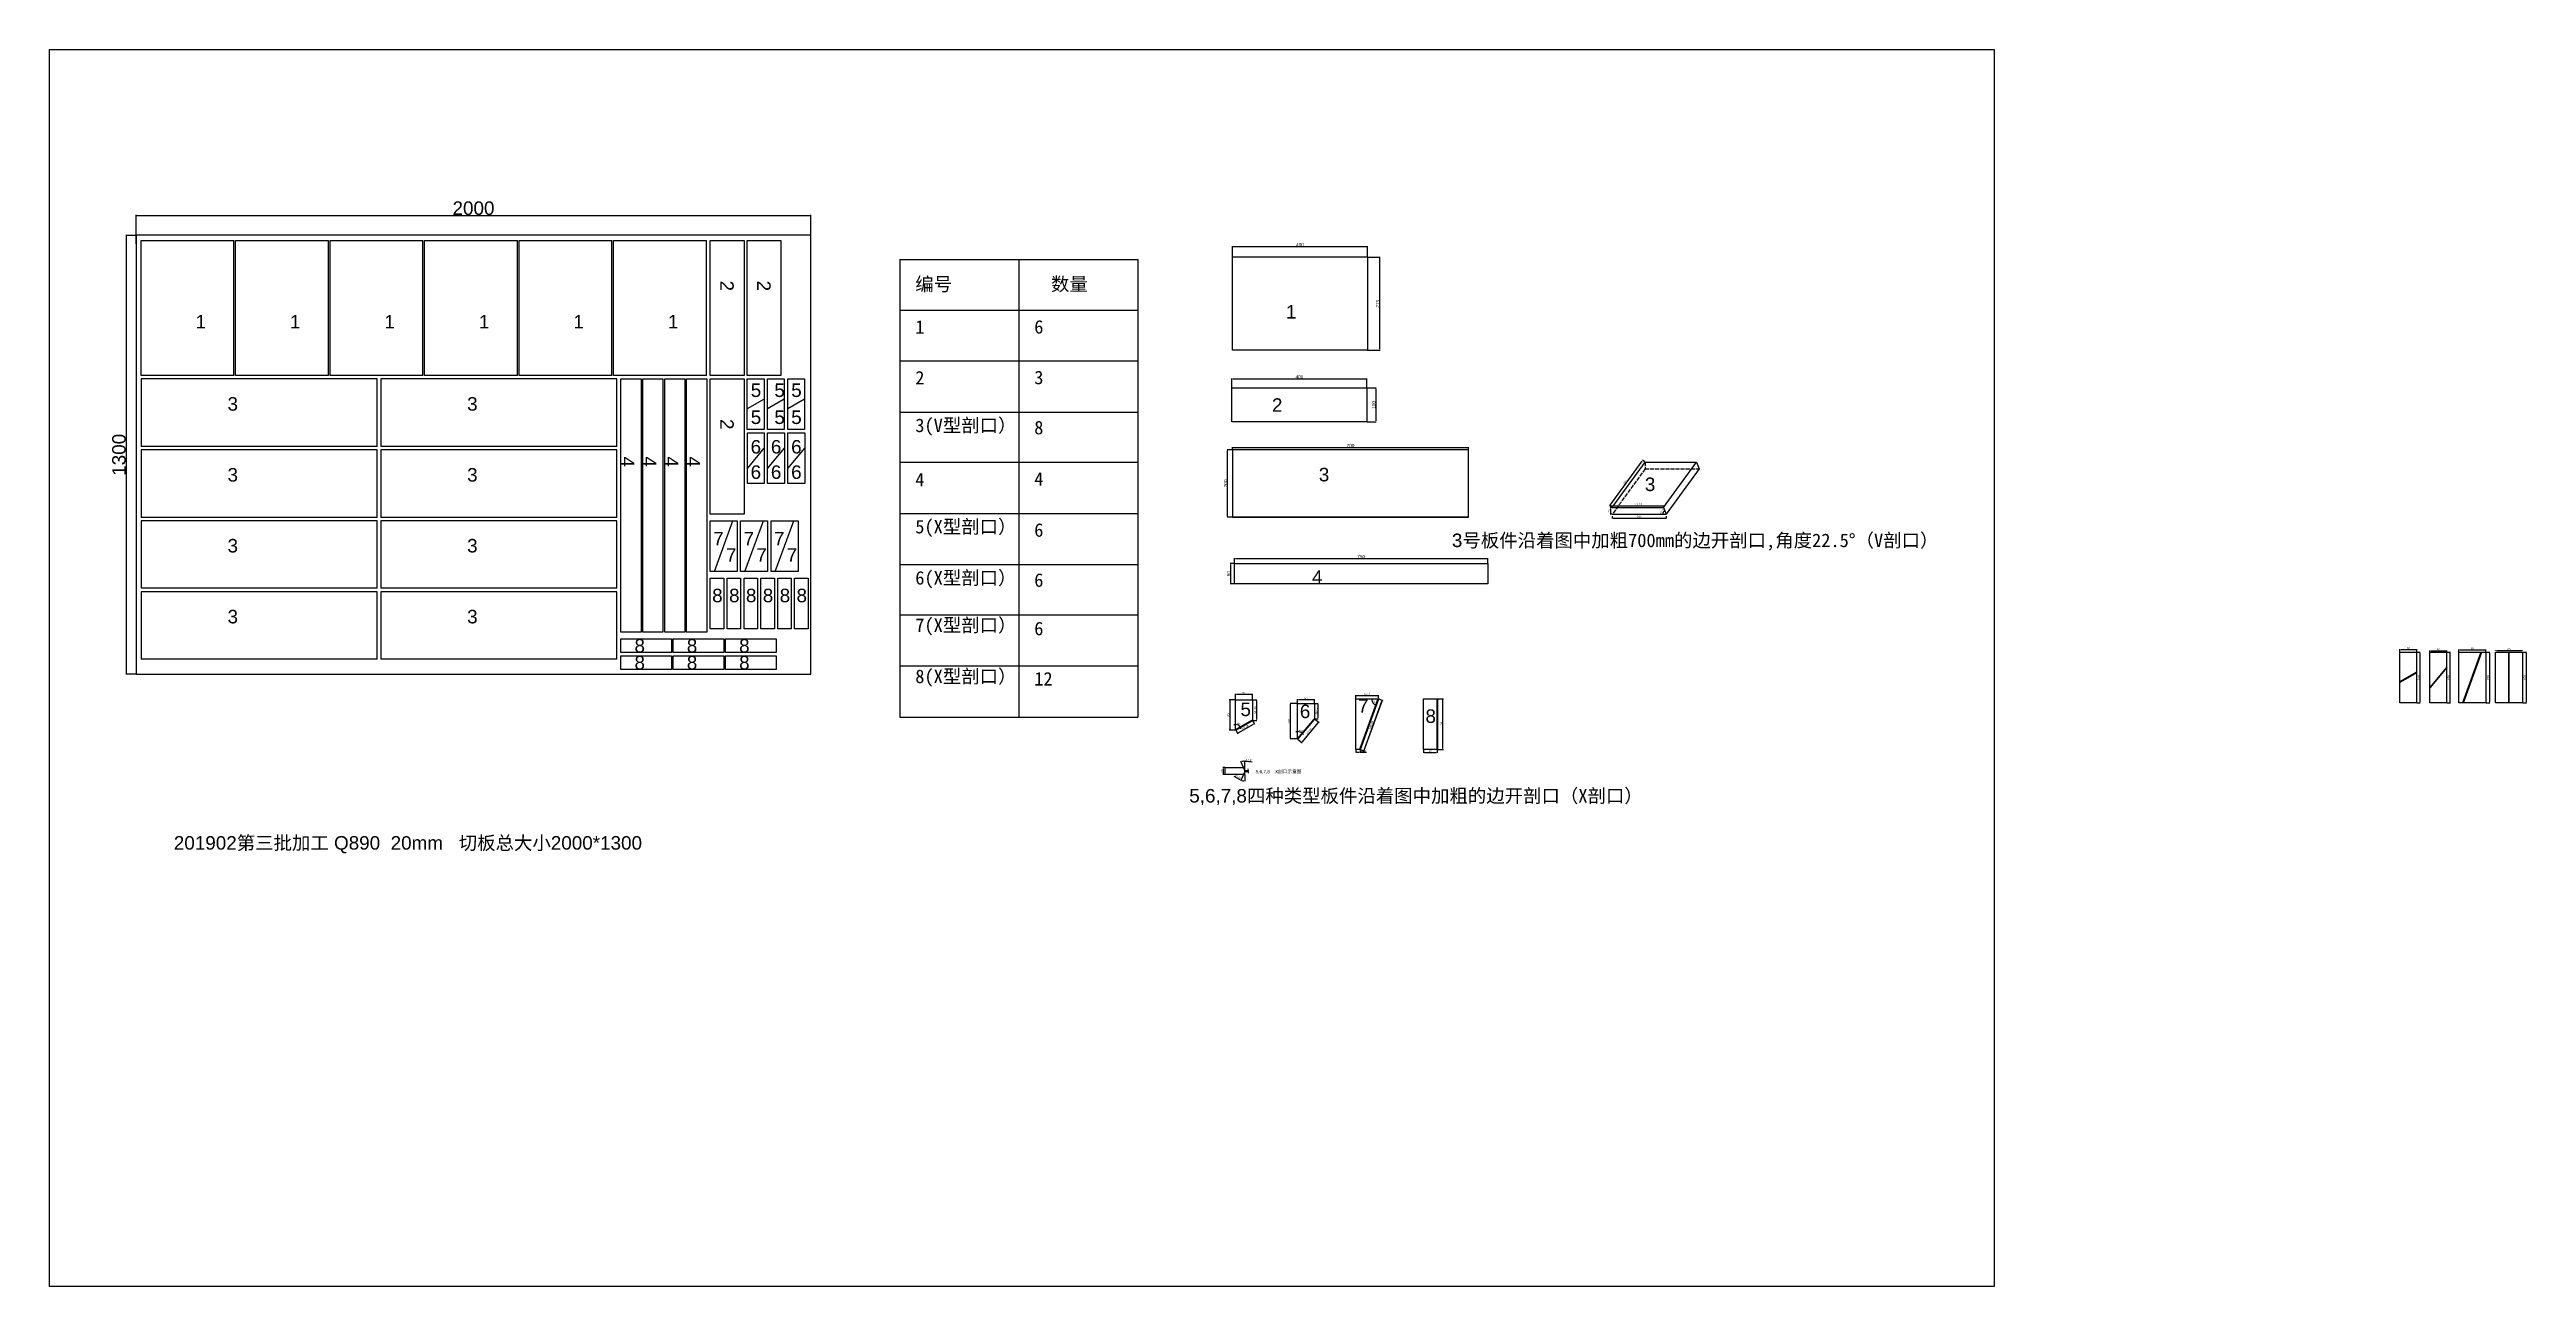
# Model space of a CAD drawing. Header units: millimetres. Extents: x 1432 to 8772, y 631 to 4294.
import ezdxf

# ---------------------------------------------------------------- set-up
doc = ezdxf.new("R2010")
doc.units = ezdxf.units.MM
doc.linetypes.add('ACAD_ISO02W100', pattern=[15, 12, -3])
doc.layers.add('尺寸标注', color=6, linetype='Continuous')
doc.layers.add('标号', color=4, linetype='Continuous')
doc.styles.get("Standard").update_dxf_attribs({"font": 'arial.ttf'})
doc.dimstyles.new('ISO-25-JHF', dxfattribs={"dimtxt": 10, "dimasz": 2.5, "dimexe": 1.25, "dimexo": 0.625, "dimtad": 1, "dimtxsty": 'Standard', "dimcen": 2.5, "dimadec": 0, "dimazin": 0, "dimtfac": 1, "dimtmove": 0, "dimatfit": 3, "dimfxl": 1, "dimarcsym": 0})
doc.dimstyles.new('ISO-25-old', dxfattribs={"dimtxt": 6, "dimasz": 2.5, "dimexe": 1.25, "dimexo": 0.625, "dimtad": 1, "dimtxsty": 'Standard', "dimcen": 2.5, "dimadec": 0, "dimazin": 0, "dimtfac": 1, "dimtmove": 0, "dimatfit": 3, "dimfxl": 1, "dimarcsym": 0})
doc.dimstyles.new('边框总尺寸', dxfattribs={"dimtxt": 40, "dimasz": 2.5, "dimexe": 1.25, "dimexo": 0.625, "dimtad": 1, "dimtxsty": 'Standard', "dimcen": 2.5, "dimclrd": 6, "dimclre": 6, "dimclrt": 6, "dimadec": 0, "dimazin": 0, "dimtfac": 1, "dimtmove": 0, "dimatfit": 3, "dimfxl": 1, "dimarcsym": 0})

msp = doc.modelspace()

# ---------------------------------------------------------------- texts
at = {"layer": '尺寸标注', "insert": (5005.989, 2160.592), "char_height": 10, "width": 495.36489, "attachment_point": 1}
msp.add_mtext('5,6,7,8{\\fSimSun|b0|i0|c134|p2;  X剖口示意图}', dxfattribs=at)
at = {"layer": '标号', "char_height": 40, "attachment_point": 7, "rotation": 270}
for s, insert in [('2 ', (3419.575, 3609.834)), ('2 ', (3529.021, 3609.834)), ('2 ', (3419.575, 3199.834)), ('4 ', (3125.015, 3088.989)), ('4 ', (3190.015, 3088.989)), ('4 ', (3255.015, 3088.989)), ('4 ', (3320.015, 3088.989))]:
    msp.add_mtext_dynamic_manual_height_columns(s, width=70.10425, gutter_width=12.5, heights=[0], dxfattribs=dict(at, insert=insert))
at = {"layer": '标号', "char_height": 40, "attachment_point": 7}
for s, width, heights, insert in [('{\\fSimSun|b0|i0|c134|p2;编号}', 1605.41615, [52.667], (3997.624, 3575.022)), ('{\\fSimSun|b0|i0|c134|p2;数量}', 1605.41615, [52.667], (4399.842, 3575.022)), ('1 ', 70.10425, [0], (5096.001, 3497.4)), ('1 ', 70.10425, [0], (1864.561, 3467.95)), ('1 ', 70.10425, [0], (2144.561, 3467.95)), ('1 ', 70.10425, [0], (2424.561, 3467.95)), ('1 ', 70.10425, [0], (2704.561, 3467.95)), ('1 ', 70.10425, [0], (2984.561, 3467.95)), ('1 ', 70.10425, [0], (3264.561, 3467.95)), ('{\\fSimSun|b0|i0|c134|p2;1}', 1605.41615, [52.667], (3997.624, 3452.083)), ('{\\fSimSun|b0|i0|c134|p2;6}', 1605.41615, [52.667], (4350.156, 3452.083)), ('5 ', 70.10425, [0], (3509.969, 3264.449)), ('5 ', 70.10425, [0], (3579.969, 3264.449)), ('5 ', 70.10425, [0], (3629.969, 3264.449)), ('{\\fSimSun|b0|i0|c134|p2;2}', 1605.41615, [52.667], (3997.624, 3302.083)), ('{\\fSimSun|b0|i0|c134|p2;3}', 1605.41615, [52.667], (4350.156, 3302.083)), ('3 ', 70.10425, [0], (1959.649, 3223.994)), ('3 ', 70.10425, [0], (2669.649, 3223.994)), ('2 ', 70.10425, [0], (5054.487, 3221.12)), ('5 ', 70.10425, [0], (3509.969, 3184.449)), ('5 ', 70.10425, [0], (3579.969, 3184.449)), ('5 ', 70.10425, [0], (3629.969, 3184.449)), ('{\\fSimSun|b0|i0|c134|p2;3(V型剖口）}', 1605.41615, [52.667], (3997.624, 3150.375)), ('{\\fSimSun|b0|i0|c134|p2;8}', 1605.41615, [52.667], (4350.156, 3153.792)), ('6 ', 70.10425, [0], (3509.656, 3096.967)), ('6 ', 70.10425, [0], (3569.656, 3096.967)), ('6 ', 70.10425, [0], (3629.656, 3096.967)), ('3 ', 70.10425, [0], (1959.649, 3013.994)), ('3 ', 70.10425, [0], (2669.649, 3013.994)), ('6 ', 70.10425, [0], (3509.656, 3021.967)), ('6 ', 70.10425, [0], (3569.656, 3021.967)), ('6 ', 70.10425, [0], (3629.656, 3021.967)), ('{\\fSimSun|b0|i0|c134|p2;4}', 1605.41615, [52.667], (3997.624, 3000.375)), ('{\\fSimSun|b0|i0|c134|p2;4}', 1605.41615, [52.667], (4350.156, 3002.083)), ('3 ', 70.10425, [0], (5193.369, 3014.611)), ('3 ', 70.10425, [0], (6159.469, 2985.81)), ('7 ', 70.10425, [0], (3398.94, 2825.556)), ('7 ', 70.10425, [0], (3488.94, 2825.556)), ('7 ', 70.10425, [0], (3578.94, 2825.556)), ('{\\fSimSun|b0|i0|c134|p2;5(X型剖口）}', 1605.41615, [52.667], (3997.624, 2850.375)), ('{\\fSimSun|b0|i0|c134|p2;6}', 1605.41615, [52.667], (4350.156, 2850.375)), ('3{\\fSimSun|b0|i0|c134|p2;号板件沿着图中加粗700mm的边开剖口,角度22.5°（V剖口）}', 1605.41615, [52.667], (5587.747, 2810.068)), ('3 ', 70.10425, [0], (1959.649, 2803.994)), ('3 ', 70.10425, [0], (2669.649, 2803.994)), ('7 ', 70.10425, [0], (3436.618, 2777.059)), ('7 ', 70.10425, [0], (3526.618, 2777.059)), ('7 ', 70.10425, [0], (3616.618, 2777.059)), ('{\\fSimSun|b0|i0|c134|p2;6(X型剖口）}', 1605.41615, [52.667], (3997.624, 2698.666)), ('{\\fSimSun|b0|i0|c134|p2;6}', 1605.41615, [52.667], (4350.156, 2702.083)), ('4 ', 70.10425, [0], (5173.257, 2711.735)), ('8 ', 70.10425, [0], (3395.776, 2656.565)), ('8 ', 70.10425, [0], (3445.776, 2656.565)), ('8 ', 70.10425, [0], (3495.776, 2656.565)), ('8 ', 70.10425, [0], (3545.776, 2656.565)), ('8 ', 70.10425, [0], (3595.776, 2656.565)), ('8 ', 70.10425, [0], (3645.776, 2656.565)), ('3 ', 70.10425, [0], (1959.649, 2593.994)), ('3 ', 70.10425, [0], (2669.649, 2593.994)), ('{\\fSimSun|b0|i0|c134|p2;7(X型剖口）}', 1605.41615, [52.667], (3997.624, 2558.666)), ('{\\fSimSun|b0|i0|c134|p2;6}', 1605.41615, [52.667], (4350.156, 2558.666)), ('8 ', 70.10425, [0], (3165.636, 2507.534)), ('8 ', 70.10425, [0], (3165.636, 2457.534)), ('8 ', 70.10425, [0], (3320.636, 2507.534)), ('8 ', 70.10425, [0], (3320.636, 2457.534)), ('8 ', 70.10425, [0], (3475.636, 2507.534)), ('8 ', 70.10425, [0], (3475.636, 2457.534)), ('{\\fSimSun|b0|i0|c134|p2;8(X型剖口）}', 1605.41615, [52.667], (3997.624, 2406.958)), ('{\\fSimSun|b0|i0|c134|p2;12}', 1605.41615, [52.667], (4350.156, 2410.375)), ('5 ', 70.10425, [0], (4961.184, 2319.241)), ('6 ', 70.10425, [0], (5137.158, 2313.431)), ('7 ', 70.10425, [0], (5309.568, 2330.079)), ('8 ', 70.10425, [0], (5509.481, 2299.215)), ('5,6,7,8{\\fSimSun|b0|i0|c134|p2;四种类型板件沿着图中加粗的边开剖口（X剖口）}', 1605.41615, [52.667], (4809.484, 2056.449)), ('201902{\\fSimSun|b0|i0|c134|p2;第三批加工} Q890  20mm   {\\fSimSun|b0|i0|c134|p2;切板总大小}2000*1300', 1605.41615, [52.667], (1800.479, 1913.369))]:
    msp.add_mtext_dynamic_manual_height_columns(s, width=width, gutter_width=12.5, heights=heights, dxfattribs=dict(at, insert=insert))

# ---------------------------------------------------------------- blocks, each defined once
blk = doc.blocks.new('*D15')
at = {"layer": 'Defpoints', "color": 0, "transparency": 16777216}
for p in [(4937.5, 3679), (5337.5, 3710.3), (5337.5, 3679)]:
    blk.add_point(p, dxfattribs=at)
at = {"layer": '尺寸标注', "color": 0, "lineweight": -2, "transparency": 16777216}
for p, q in [((4937.5, 3679.6), (4937.5, 3711.6)), ((4940, 3710.3), (5335, 3710.3)), ((5337.5, 3679.6), (5337.5, 3711.6))]:
    blk.add_line(p, q, dxfattribs=at)
at = {"layer": '尺寸标注', "color": 0, "transparency": 16777216}
for points in [[(4940, 3710.7), (4940, 3709.9), (4937.5, 3710.3)], [(5335, 3710.7), (5335, 3709.9), (5337.5, 3710.3)]]:
    blk.add_solid(points, dxfattribs=at)
at = {"layer": '尺寸标注', "color": 0, "transparency": 16777216, "insert": (5137.5, 3716), "char_height": 10, "attachment_point": 5}
blk.add_mtext('400', dxfattribs=at)
blk = doc.blocks.new('*D16')
at = {"layer": 'Defpoints', "color": 0, "transparency": 16777216}
for p in [(5337.5, 3679), (5337.5, 3404), (5373.6, 3404)]:
    blk.add_point(p, dxfattribs=at)
at = {"layer": '尺寸标注', "color": 0, "lineweight": -2, "transparency": 16777216}
for p, q in [((5338.1, 3679), (5374.8, 3679)), ((5373.6, 3676.5), (5373.6, 3406.5)), ((5338.1, 3404), (5374.8, 3404))]:
    blk.add_line(p, q, dxfattribs=at)
at = {"layer": '尺寸标注', "color": 0, "transparency": 16777216}
for points in [[(5373.2, 3676.5), (5374, 3676.5), (5373.6, 3679)], [(5373.2, 3406.5), (5374, 3406.5), (5373.6, 3404)]]:
    blk.add_solid(points, dxfattribs=at)
at = {"layer": '尺寸标注', "color": 0, "transparency": 16777216, "insert": (5367.8, 3541.5), "char_height": 10, "attachment_point": 5, "rotation": 90}
blk.add_mtext('275', dxfattribs=at)
blk = doc.blocks.new('*D17')
at = {"layer": 'Defpoints', "color": 0, "transparency": 16777216}
for p in [(4923.2, 3109), (4937.2, 3109), (4937.2, 2909)]:
    blk.add_point(p, dxfattribs=at)
at = {"layer": '尺寸标注', "color": 0, "lineweight": -2, "transparency": 16777216}
for p, q in [((4936.6, 3109), (4922, 3109)), ((4923.2, 2911.5), (4923.2, 3106.5)), ((4936.6, 2909), (4922, 2909))]:
    blk.add_line(p, q, dxfattribs=at)
at = {"layer": '尺寸标注', "color": 0, "transparency": 16777216}
for points in [[(4922.8, 3106.5), (4923.6, 3106.5), (4923.2, 3109)], [(4922.8, 2911.5), (4923.6, 2911.5), (4923.2, 2909)]]:
    blk.add_solid(points, dxfattribs=at)
at = {"layer": '尺寸标注', "color": 0, "transparency": 16777216, "insert": (4917.5, 3009), "char_height": 10, "attachment_point": 5, "rotation": 90}
blk.add_mtext('200', dxfattribs=at)
blk = doc.blocks.new('*D18')
at = {"layer": 'Defpoints', "color": 0, "transparency": 16777216}
for p in [(4937.2, 3109), (5637.2, 3115.4), (5637.2, 3109)]:
    blk.add_point(p, dxfattribs=at)
at = {"layer": '尺寸标注', "color": 0, "lineweight": -2, "transparency": 16777216}
for p, q in [((4937.2, 3109.6), (4937.2, 3116.6)), ((4939.7, 3115.4), (5634.7, 3115.4)), ((5637.2, 3109.6), (5637.2, 3116.6))]:
    blk.add_line(p, q, dxfattribs=at)
at = {"layer": '尺寸标注', "color": 0, "transparency": 16777216}
for points in [[(4939.7, 3115.8), (4939.7, 3114.9), (4937.2, 3115.4)], [(5634.7, 3115.8), (5634.7, 3114.9), (5637.2, 3115.4)]]:
    blk.add_solid(points, dxfattribs=at)
at = {"layer": '尺寸标注', "color": 0, "transparency": 16777216, "insert": (5287.2, 3121.1), "char_height": 10, "attachment_point": 5}
blk.add_mtext('700', dxfattribs=at)
blk = doc.blocks.new('*D19')
at = {"layer": 'Defpoints', "color": 0, "transparency": 16777216}
for p in [(4943.9, 2771.7), (5693.9, 2786.2), (5693.9, 2771.7)]:
    blk.add_point(p, dxfattribs=at)
at = {"layer": '尺寸标注', "color": 0, "lineweight": -2, "transparency": 16777216}
for p, q in [((4943.9, 2772.4), (4943.9, 2787.5)), ((4946.4, 2786.2), (5691.4, 2786.2)), ((5693.9, 2772.4), (5693.9, 2787.5))]:
    blk.add_line(p, q, dxfattribs=at)
at = {"layer": '尺寸标注', "color": 0, "transparency": 16777216}
for points in [[(4946.4, 2786.7), (4946.4, 2785.8), (4943.9, 2786.2)], [(5691.4, 2786.7), (5691.4, 2785.8), (5693.9, 2786.2)]]:
    blk.add_solid(points, dxfattribs=at)
at = {"layer": '尺寸标注', "color": 0, "transparency": 16777216, "insert": (5318.9, 2792), "char_height": 10, "attachment_point": 5}
blk.add_mtext('750', dxfattribs=at)
blk = doc.blocks.new('*D20')
at = {"layer": 'Defpoints', "color": 0, "transparency": 16777216}
for p in [(4943.9, 2771.7), (4931.8, 2711.7), (4943.9, 2711.7)]:
    blk.add_point(p, dxfattribs=at)
at = {"layer": '尺寸标注', "color": 0, "lineweight": -2, "transparency": 16777216}
for p, q in [((4943.2, 2771.7), (4930.6, 2771.7)), ((4931.8, 2769.2), (4931.8, 2714.2)), ((4943.2, 2711.7), (4930.6, 2711.7))]:
    blk.add_line(p, q, dxfattribs=at)
at = {"layer": '尺寸标注', "color": 0, "transparency": 16777216}
for points in [[(4931.4, 2769.2), (4932.2, 2769.2), (4931.8, 2771.7)], [(4931.4, 2714.2), (4932.2, 2714.2), (4931.8, 2711.7)]]:
    blk.add_solid(points, dxfattribs=at)
at = {"layer": '尺寸标注', "color": 0, "transparency": 16777216, "insert": (4926.1, 2741.7), "char_height": 10, "attachment_point": 5, "rotation": 90}
blk.add_mtext('60', dxfattribs=at)
blk = doc.blocks.new('*D21')
at = {"layer": 'Defpoints', "color": 0, "transparency": 16777216}
for p in [(1688.5, 3743.8), (3688.5, 3802.9), (3688.5, 3743.8)]:
    blk.add_point(p, dxfattribs=at)
at = {"layer": '尺寸标注', "color": 6, "lineweight": -2, "transparency": 16777216}
for p, q in [((1688.5, 3744.5), (1688.5, 3804.2)), ((1691, 3802.9), (3686, 3802.9)), ((3688.5, 3744.5), (3688.5, 3804.2))]:
    blk.add_line(p, q, dxfattribs=at)
at = {"layer": '尺寸标注', "color": 6, "transparency": 16777216}
for points in [[(1691, 3803.3), (1691, 3802.5), (1688.5, 3802.9)], [(3686, 3803.3), (3686, 3802.5), (3688.5, 3802.9)]]:
    blk.add_solid(points, dxfattribs=at)
at = {"layer": '尺寸标注', "color": 6, "transparency": 16777216, "insert": (2688.5, 3824), "char_height": 40, "attachment_point": 5}
blk.add_mtext('2000', dxfattribs=at)
blk = doc.blocks.new('*D22')
at = {"layer": 'Defpoints', "color": 0, "transparency": 16777216}
for p in [(1688.5, 3743.8), (1659.2, 2443.8), (1688.5, 2443.8)]:
    blk.add_point(p, dxfattribs=at)
at = {"layer": '尺寸标注', "color": 6, "lineweight": -2, "transparency": 16777216}
for p, q in [((1687.9, 3743.8), (1657.9, 3743.8)), ((1659.2, 3741.3), (1659.2, 2446.3)), ((1687.9, 2443.8), (1657.9, 2443.8))]:
    blk.add_line(p, q, dxfattribs=at)
at = {"layer": '尺寸标注', "color": 6, "transparency": 16777216}
for points in [[(1658.8, 3741.3), (1659.6, 3741.3), (1659.2, 3743.8)], [(1658.8, 2446.3), (1659.6, 2446.3), (1659.2, 2443.8)]]:
    blk.add_solid(points, dxfattribs=at)
at = {"layer": '尺寸标注', "color": 6, "transparency": 16777216, "insert": (1638.1, 3093.8), "char_height": 40, "attachment_point": 5, "rotation": 90}
blk.add_mtext('1300', dxfattribs=at)
blk = doc.blocks.new('*D23')
at = {"layer": 'Defpoints', "color": 0, "transparency": 16777216}
for p in [(5335.9, 3318.7), (4935.9, 3291.7), (5335.9, 3291.7)]:
    blk.add_point(p, dxfattribs=at)
at = {"layer": '尺寸标注', "color": 0, "lineweight": -2, "transparency": 16777216}
for p, q in [((4935.9, 3292.3), (4935.9, 3320)), ((4938.4, 3318.7), (5333.4, 3318.7)), ((5335.9, 3292.3), (5335.9, 3320))]:
    blk.add_line(p, q, dxfattribs=at)
at = {"layer": '尺寸标注', "color": 0, "transparency": 16777216}
for points in [[(4938.4, 3319.2), (4938.4, 3318.3), (4935.9, 3318.7)], [(5333.4, 3319.2), (5333.4, 3318.3), (5335.9, 3318.7)]]:
    blk.add_solid(points, dxfattribs=at)
at = {"layer": '尺寸标注', "color": 0, "transparency": 16777216, "insert": (5135.9, 3324.5), "char_height": 10, "attachment_point": 5}
blk.add_mtext('400', dxfattribs=at)
blk = doc.blocks.new('*D14')
at = {"layer": 'Defpoints', "color": 0, "transparency": 16777216}
for p in [(5335.9, 3291.7), (5335.9, 3191.7), (5361.9, 3191.7)]:
    blk.add_point(p, dxfattribs=at)
at = {"layer": '尺寸标注', "color": 0, "lineweight": -2, "transparency": 16777216}
for p, q in [((5336.6, 3291.7), (5363.1, 3291.7)), ((5361.9, 3289.2), (5361.9, 3194.2)), ((5336.6, 3191.7), (5363.1, 3191.7))]:
    blk.add_line(p, q, dxfattribs=at)
at = {"layer": '尺寸标注', "color": 0, "transparency": 16777216}
for points in [[(5361.4, 3289.2), (5362.3, 3289.2), (5361.9, 3291.7)], [(5361.4, 3194.2), (5362.3, 3194.2), (5361.9, 3191.7)]]:
    blk.add_solid(points, dxfattribs=at)
at = {"layer": '尺寸标注', "color": 0, "transparency": 16777216, "insert": (5356.1, 3241.7), "char_height": 10, "attachment_point": 5, "rotation": 90}
blk.add_mtext('100', dxfattribs=at)
blk = doc.blocks.new('*D3')
at = {"layer": 'Defpoints', "color": 0, "transparency": 16777216}
for p in [(5503.9, 2221), (5543.9, 2221), (5543.9, 2212.2)]:
    blk.add_point(p, dxfattribs=at)
at = {"layer": '尺寸标注', "color": 0, "lineweight": -2, "transparency": 16777216}
for p, q in [((5503.9, 2220.4), (5503.9, 2211)), ((5506.4, 2212.2), (5541.4, 2212.2)), ((5543.9, 2220.4), (5543.9, 2211))]:
    blk.add_line(p, q, dxfattribs=at)
at = {"layer": '尺寸标注', "color": 0, "transparency": 16777216}
for points in [[(5506.4, 2212.6), (5506.4, 2211.8), (5503.9, 2212.2)], [(5541.4, 2212.6), (5541.4, 2211.8), (5543.9, 2212.2)]]:
    blk.add_solid(points, dxfattribs=at)
at = {"layer": '尺寸标注', "color": 0, "transparency": 16777216, "insert": (5523.9, 2215.9), "char_height": 6, "attachment_point": 5}
blk.add_mtext('40', dxfattribs=at)
blk = doc.blocks.new('*D4')
at = {"layer": 'Defpoints', "color": 0, "transparency": 16777216}
for p in [(5543.9, 2371), (5561.2, 2371), (5543.9, 2221)]:
    blk.add_point(p, dxfattribs=at)
at = {"layer": '尺寸标注', "color": 0, "lineweight": -2, "transparency": 16777216}
for p, q in [((5544.5, 2371), (5562.5, 2371)), ((5561.2, 2223.5), (5561.2, 2368.5)), ((5544.5, 2221), (5562.5, 2221))]:
    blk.add_line(p, q, dxfattribs=at)
at = {"layer": '尺寸标注', "color": 0, "transparency": 16777216}
for points in [[(5560.8, 2368.5), (5561.6, 2368.5), (5561.2, 2371)], [(5560.8, 2223.5), (5561.6, 2223.5), (5561.2, 2221)]]:
    blk.add_solid(points, dxfattribs=at)
at = {"layer": '尺寸标注', "color": 0, "transparency": 16777216, "insert": (5557.5, 2296), "char_height": 6, "attachment_point": 5, "rotation": 90}
blk.add_mtext('150', dxfattribs=at)
blk = doc.blocks.new('*D5')
at = {"layer": 'Defpoints', "color": 0, "transparency": 16777216}
for p in [(4946.8, 2368.4), (4929.4, 2278.4), (4946.8, 2278.4)]:
    blk.add_point(p, dxfattribs=at)
at = {"layer": '尺寸标注', "color": 0, "lineweight": -2, "transparency": 16777216}
for p, q in [((4946.2, 2368.4), (4928.1, 2368.4)), ((4929.4, 2365.9), (4929.4, 2280.9)), ((4946.2, 2278.4), (4928.1, 2278.4))]:
    blk.add_line(p, q, dxfattribs=at)
at = {"layer": '尺寸标注', "color": 0, "transparency": 16777216}
for points in [[(4929, 2365.9), (4929.8, 2365.9), (4929.4, 2368.4)], [(4929, 2280.9), (4929.8, 2280.9), (4929.4, 2278.4)]]:
    blk.add_solid(points, dxfattribs=at)
at = {"layer": '尺寸标注', "color": 0, "transparency": 16777216, "insert": (4925.7, 2323.4), "char_height": 6, "attachment_point": 5, "rotation": 90}
blk.add_mtext('90', dxfattribs=at)
blk = doc.blocks.new('*D6')
at = {"layer": 'Defpoints', "color": 0, "transparency": 16777216}
for p in [(4946.8, 2368.4), (4996.8, 2384.6), (4996.8, 2368.4)]:
    blk.add_point(p, dxfattribs=at)
at = {"layer": '尺寸标注', "color": 0, "lineweight": -2, "transparency": 16777216}
for p, q in [((4946.8, 2369), (4946.8, 2385.9)), ((4949.3, 2384.6), (4994.3, 2384.6)), ((4996.8, 2369), (4996.8, 2385.9))]:
    blk.add_line(p, q, dxfattribs=at)
at = {"layer": '尺寸标注', "color": 0, "transparency": 16777216}
for points in [[(4949.3, 2385), (4949.3, 2384.2), (4946.8, 2384.6)], [(4994.3, 2385), (4994.3, 2384.2), (4996.8, 2384.6)]]:
    blk.add_solid(points, dxfattribs=at)
at = {"layer": '尺寸标注', "color": 0, "transparency": 16777216, "insert": (4971.8, 2388.3), "char_height": 6, "attachment_point": 5}
blk.add_mtext('50', dxfattribs=at)
blk = doc.blocks.new('*D25')
at = {"layer": 'Defpoints', "color": 0, "transparency": 16777216}
for p in [(5110, 2357.3), (5130.6, 2357.3), (5130.6, 2252.3)]:
    blk.add_point(p, dxfattribs=at)
at = {"layer": '尺寸标注', "color": 0, "lineweight": -2, "transparency": 16777216}
for p, q in [((5130, 2357.3), (5108.8, 2357.3)), ((5110, 2254.8), (5110, 2354.8)), ((5130, 2252.3), (5108.8, 2252.3))]:
    blk.add_line(p, q, dxfattribs=at)
at = {"layer": '尺寸标注', "color": 0, "transparency": 16777216}
for points in [[(5109.6, 2354.8), (5110.5, 2354.8), (5110, 2357.3)], [(5109.6, 2254.8), (5110.5, 2254.8), (5110, 2252.3)]]:
    blk.add_solid(points, dxfattribs=at)
at = {"layer": '尺寸标注', "color": 0, "transparency": 16777216, "insert": (5106.4, 2304.8), "char_height": 6, "attachment_point": 5, "rotation": 90}
blk.add_mtext('105', dxfattribs=at)
blk = doc.blocks.new('*D7')
at = {"layer": 'Defpoints', "color": 0, "transparency": 16777216}
for p in [(4946.8, 2278.4), (4996.8, 2307.3), (5002.5, 2297.5)]:
    blk.add_point(p, dxfattribs=at)
at = {"layer": '尺寸标注', "color": 0, "lineweight": -2, "transparency": 16777216}
for p, q in [((4947.1, 2277.9), (4953.1, 2267.5)), ((4954.6, 2269.9), (5000.3, 2296.2)), ((4997.1, 2306.7), (5003.1, 2296.4))]:
    blk.add_line(p, q, dxfattribs=at)
at = {"layer": '尺寸标注', "color": 0, "transparency": 16777216}
for points in [[(5000.1, 2296.6), (5000.5, 2295.9), (5002.5, 2297.5)], [(4954.4, 2270.2), (4954.8, 2269.5), (4952.5, 2268.6)]]:
    blk.add_solid(points, dxfattribs=at)
at = {"layer": '尺寸标注', "color": 0, "transparency": 16777216, "insert": (4975.4, 2286.7), "char_height": 6, "attachment_point": 5, "rotation": 30}
blk.add_mtext('57,74', dxfattribs=at)
blk = doc.blocks.new('*D8')
at = {"layer": 'Defpoints', "color": 0, "transparency": 16777216}
for p in [(4996.8, 2368.4), (4996.8, 2307.3), (5008.8, 2307.3)]:
    blk.add_point(p, dxfattribs=at)
at = {"layer": '尺寸标注', "color": 0, "lineweight": -2, "transparency": 16777216}
for p, q in [((4997.4, 2368.4), (5010, 2368.4)), ((5008.8, 2365.9), (5008.8, 2309.8)), ((4997.4, 2307.3), (5010, 2307.3))]:
    blk.add_line(p, q, dxfattribs=at)
at = {"layer": '尺寸标注', "color": 0, "transparency": 16777216}
for points in [[(5008.4, 2365.9), (5009.2, 2365.9), (5008.8, 2368.4)], [(5008.4, 2309.8), (5009.2, 2309.8), (5008.8, 2307.3)]]:
    blk.add_solid(points, dxfattribs=at)
at = {"layer": '尺寸标注', "color": 0, "transparency": 16777216, "insert": (5004.6, 2337.9), "char_height": 6, "attachment_point": 5, "rotation": 90}
blk.add_mtext('61,13', dxfattribs=at)
blk = doc.blocks.new('*D26')
at = {"layer": 'Defpoints', "color": 0, "transparency": 16777216}
for p in [(5130.6, 2357.3), (5180.6, 2368.9), (5180.6, 2357.3)]:
    blk.add_point(p, dxfattribs=at)
at = {"layer": '尺寸标注', "color": 0, "lineweight": -2, "transparency": 16777216}
for p, q in [((5130.6, 2357.9), (5130.6, 2370.2)), ((5133.1, 2368.9), (5178.1, 2368.9)), ((5180.6, 2357.9), (5180.6, 2370.2))]:
    blk.add_line(p, q, dxfattribs=at)
at = {"layer": '尺寸标注', "color": 0, "transparency": 16777216}
for points in [[(5133.1, 2369.4), (5133.1, 2368.5), (5130.6, 2368.9)], [(5178.1, 2369.4), (5178.1, 2368.5), (5180.6, 2368.9)]]:
    blk.add_solid(points, dxfattribs=at)
at = {"layer": '尺寸标注', "color": 0, "transparency": 16777216, "insert": (5155.6, 2372.6), "char_height": 6, "attachment_point": 5}
blk.add_mtext('50', dxfattribs=at)
blk = doc.blocks.new('*D27')
at = {"layer": 'Defpoints', "color": 0, "transparency": 16777216}
for p in [(5130.6, 2357.3), (5180.6, 2311.9), (5130.6, 2252.3), (5130.6, 2252.3), (5140.3, 2271.6)]:
    blk.add_point(p, dxfattribs=at)
at = {"layer": '尺寸标注', "color": 0, "lineweight": -2, "transparency": 16777216}
for start, end in [(96.63177, 103.26353), (50, 90), (36.73647, 43.36823)]:
    blk.add_arc((5130.6, 2252.3), 21.6, start, end, dxfattribs=at)
at = {"layer": '尺寸标注', "color": 0, "transparency": 16777216}
for points in [[(5128.1, 2274.2), (5128.1, 2273.4), (5130.6, 2273.9)], [(5146, 2266.8), (5146.6, 2267.5), (5144.5, 2268.9)]]:
    blk.add_solid(points, dxfattribs=at)
at = {"layer": '尺寸标注', "color": 0, "transparency": 16777216, "insert": (5139.3, 2276.1), "char_height": 6, "attachment_point": 5, "rotation": 340}
blk.add_mtext('40°', dxfattribs=at)
blk = doc.blocks.new('*D28')
at = {"layer": 'Defpoints', "color": 0, "transparency": 16777216}
for p in [(5370.3, 2370.9), (5381.4, 2366.9), (5315.7, 2220.9)]:
    blk.add_point(p, dxfattribs=at)
at = {"layer": '尺寸标注', "color": 0, "lineweight": -2, "transparency": 16777216}
for p, q in [((5327.7, 2219.2), (5380.6, 2364.5)), ((5370.9, 2370.7), (5382.6, 2366.4)), ((5316.3, 2220.7), (5328, 2216.4))]:
    blk.add_line(p, q, dxfattribs=at)
at = {"layer": '尺寸标注', "color": 0, "transparency": 16777216}
for points in [[(5380.2, 2364.7), (5381, 2364.4), (5381.4, 2366.9)], [(5327.3, 2219.4), (5328.1, 2219.1), (5326.8, 2216.9)]]:
    blk.add_solid(points, dxfattribs=at)
at = {"layer": '尺寸标注', "color": 0, "transparency": 16777216, "insert": (5350.2, 2293.3), "char_height": 6, "attachment_point": 5, "rotation": 70}
blk.add_mtext('159,63', dxfattribs=at)
blk = doc.blocks.new('*D29')
at = {"layer": 'Defpoints', "color": 0, "transparency": 16777216}
for p in [(5303, 2220.9), (5315.7, 2220.9), (5315.7, 2213)]:
    blk.add_point(p, dxfattribs=at)
at = {"layer": '尺寸标注', "color": 0, "lineweight": -2, "transparency": 16777216}
for p, q in [((5303, 2220.3), (5303, 2211.8)), ((5305.5, 2213), (5313.2, 2213)), ((5315.7, 2220.3), (5315.7, 2211.8)), ((5315.7, 2213), (5334.5, 2213))]:
    blk.add_line(p, q, dxfattribs=at)
at = {"layer": '尺寸标注', "color": 0, "transparency": 16777216}
for points in [[(5305.5, 2213.5), (5305.5, 2212.6), (5303, 2213)], [(5313.2, 2213.5), (5313.2, 2212.6), (5315.7, 2213)]]:
    blk.add_solid(points, dxfattribs=at)
at = {"layer": '尺寸标注', "color": 0, "transparency": 16777216, "insert": (5326.3, 2217.3), "char_height": 6, "attachment_point": 5}
blk.add_mtext('12,7', dxfattribs=at)
blk = doc.blocks.new('*D30')
at = {"layer": 'Defpoints', "color": 0, "transparency": 16777216}
for p in [(5370.3, 2370.9), (5381.7, 2366.8), (5315.7, 2220.9)]:
    blk.add_point(p, dxfattribs=at)
at = {"layer": '尺寸标注', "color": 0, "lineweight": -2, "transparency": 16777216}
for p, q in [((5328, 2219.1), (5380.8, 2364.4)), ((5370.9, 2370.7), (5382.9, 2366.3)), ((5316.3, 2220.7), (5328.3, 2216.3))]:
    blk.add_line(p, q, dxfattribs=at)
at = {"layer": '尺寸标注', "color": 0, "transparency": 16777216}
for points in [[(5380.5, 2364.6), (5381.2, 2364.3), (5381.7, 2366.8)], [(5327.6, 2219.3), (5328.4, 2219), (5327.1, 2216.8)]]:
    blk.add_solid(points, dxfattribs=at)
at = {"layer": '尺寸标注', "color": 0, "transparency": 16777216, "insert": (5350.4, 2293.2), "char_height": 6, "attachment_point": 5, "rotation": 70}
blk.add_mtext('159,63', dxfattribs=at)
blk = doc.blocks.new('*D31')
at = {"layer": 'Defpoints', "color": 0, "transparency": 16777216}
for p in [(5303, 2370.9), (5351.7, 2362.9), (5370.3, 2370.9), (5370.3, 2370.9), (5315.7, 2220.9)]:
    blk.add_point(p, dxfattribs=at)
at = {"layer": '尺寸标注', "color": 0, "lineweight": -2, "transparency": 16777216}
blk.add_arc((5370.3, 2370.9), 20.3, 187.07644, 242.92356, dxfattribs=at)
at = {"layer": '尺寸标注', "color": 0, "transparency": 16777216}
for points in [[(5349.8, 2368.4), (5350.6, 2368.5), (5350.1, 2370.9)], [(5361.3, 2353.3), (5360.9, 2352.5), (5363.4, 2351.9)]]:
    blk.add_solid(points, dxfattribs=at)
at = {"layer": '尺寸标注', "color": 0, "transparency": 16777216, "insert": (5356.7, 2361.4), "char_height": 6, "attachment_point": 5, "rotation": 305}
blk.add_mtext('70°', dxfattribs=at)
blk = doc.blocks.new('*D9')
at = {"layer": 'Defpoints', "color": 0, "transparency": 16777216}
for p in [(5303, 2370.9), (5370.3, 2380.9), (5370.3, 2370.9)]:
    blk.add_point(p, dxfattribs=at)
at = {"layer": '尺寸标注', "color": 0, "lineweight": -2, "transparency": 16777216}
for p, q in [((5303, 2371.6), (5303, 2382.2)), ((5305.5, 2380.9), (5367.8, 2380.9)), ((5370.3, 2371.6), (5370.3, 2382.2))]:
    blk.add_line(p, q, dxfattribs=at)
at = {"layer": '尺寸标注', "color": 0, "transparency": 16777216}
for points in [[(5305.5, 2381.3), (5305.5, 2380.5), (5303, 2380.9)], [(5367.8, 2381.3), (5367.8, 2380.5), (5370.3, 2380.9)]]:
    blk.add_solid(points, dxfattribs=at)
at = {"layer": '尺寸标注', "color": 0, "transparency": 16777216, "insert": (5336.7, 2385.2), "char_height": 6, "attachment_point": 5}
blk.add_mtext('67,3', dxfattribs=at)
blk = doc.blocks.new('*D10')
at = {"layer": 'Defpoints', "color": 0, "transparency": 16777216}
for p in [(4946.8, 2368.4), (4946.8, 2278.4), (4946.8, 2278.4), (4957.3, 2291), (4996.8, 2307.3)]:
    blk.add_point(p, dxfattribs=at)
at = {"layer": '尺寸标注', "color": 0, "lineweight": -2, "transparency": 16777216}
for start, end in [(98.75434, 107.50867), (30, 90), (12.49133, 21.24566)]:
    blk.add_arc((4946.8, 2278.4), 16.4, start, end, dxfattribs=at)
at = {"layer": '尺寸标注', "color": 0, "transparency": 16777216}
for points in [[(4944.3, 2295), (4944.3, 2294.2), (4946.8, 2294.8)], [(4961.7, 2284.2), (4962.4, 2284.5), (4961, 2286.6)]]:
    blk.add_solid(points, dxfattribs=at)
at = {"layer": '尺寸标注', "color": 0, "transparency": 16777216, "insert": (4956.8, 2295.8), "char_height": 6, "attachment_point": 5, "rotation": 330}
blk.add_mtext('60°', dxfattribs=at)
blk = doc.blocks.new('*D11')
at = {"layer": 'Defpoints', "color": 0, "transparency": 16777216}
for p in [(5180.6, 2357.3), (5180.6, 2311.9), (5190.6, 2311.9)]:
    blk.add_point(p, dxfattribs=at)
at = {"layer": '尺寸标注', "color": 0, "lineweight": -2, "transparency": 16777216}
for p, q in [((5181.2, 2357.3), (5191.8, 2357.3)), ((5190.6, 2354.8), (5190.6, 2314.4)), ((5181.2, 2311.9), (5191.8, 2311.9))]:
    blk.add_line(p, q, dxfattribs=at)
at = {"layer": '尺寸标注', "color": 0, "transparency": 16777216}
for points in [[(5190.2, 2354.8), (5191, 2354.8), (5190.6, 2357.3)], [(5190.2, 2314.4), (5191, 2314.4), (5190.6, 2311.9)]]:
    blk.add_solid(points, dxfattribs=at)
at = {"layer": '尺寸标注', "color": 0, "transparency": 16777216, "insert": (5186.4, 2334.6), "char_height": 6, "attachment_point": 5, "rotation": 90}
blk.add_mtext('45,41', dxfattribs=at)
blk = doc.blocks.new('*D12')
at = {"layer": 'Defpoints', "color": 0, "transparency": 16777216}
for p in [(5180.6, 2311.9), (5193.1, 2301.4), (5130.6, 2252.3)]:
    blk.add_point(p, dxfattribs=at)
at = {"layer": '尺寸标注', "color": 0, "lineweight": -2, "transparency": 16777216}
for p, q in [((5144.7, 2243.7), (5191.5, 2299.5)), ((5181.1, 2311.5), (5194.1, 2300.6)), ((5131.1, 2251.9), (5144.1, 2241))]:
    blk.add_line(p, q, dxfattribs=at)
at = {"layer": '尺寸标注', "color": 0, "transparency": 16777216}
for points in [[(5191.2, 2299.7), (5191.8, 2299.2), (5193.1, 2301.4)], [(5144.4, 2244), (5145, 2243.4), (5143.1, 2241.8)]]:
    blk.add_solid(points, dxfattribs=at)
at = {"layer": '尺寸标注', "color": 0, "transparency": 16777216, "insert": (5164.9, 2274.3), "char_height": 6, "attachment_point": 5, "rotation": 50}
blk.add_mtext('77,79', dxfattribs=at)
blk = doc.blocks.new('*D13')
at = {"layer": 'Defpoints', "color": 0, "transparency": 16777216}
for p in [(6062.8, 2912.9), (6222.8, 2912.9), (6222.8, 2906.3)]:
    blk.add_point(p, dxfattribs=at)
at = {"layer": '尺寸标注', "color": 0, "lineweight": -2, "transparency": 16777216}
for p, q in [((6062.8, 2912.2), (6062.8, 2905)), ((6065.3, 2906.3), (6220.3, 2906.3)), ((6222.8, 2912.2), (6222.8, 2905))]:
    blk.add_line(p, q, dxfattribs=at)
at = {"layer": '尺寸标注', "color": 0, "transparency": 16777216}
for points in [[(6065.3, 2906.7), (6065.3, 2905.9), (6062.8, 2906.3)], [(6220.3, 2906.7), (6220.3, 2905.9), (6222.8, 2906.3)]]:
    blk.add_solid(points, dxfattribs=at)
at = {"layer": '尺寸标注', "color": 0, "transparency": 16777216, "insert": (6142.8, 2910), "char_height": 6, "attachment_point": 5}
blk.add_mtext('200', dxfattribs=at)
blk = doc.blocks.new('*D32')
at = {"layer": 'Defpoints', "color": 0, "transparency": 16777216}
for p in [(6062.8, 2937.6), (6058, 2917.6), (6062.8, 2917.6)]:
    blk.add_point(p, dxfattribs=at)
at = {"layer": '尺寸标注', "color": 0, "lineweight": -2, "transparency": 16777216}
for p, q in [((6062.2, 2937.6), (6056.7, 2937.6)), ((6062.2, 2917.6), (6056.7, 2917.6)), ((6058, 2935.1), (6058, 2920.1))]:
    blk.add_line(p, q, dxfattribs=at)
at = {"layer": '尺寸标注', "color": 0, "transparency": 16777216}
for points in [[(6057.6, 2935.1), (6058.4, 2935.1), (6058, 2937.6)], [(6057.6, 2920.1), (6058.4, 2920.1), (6058, 2917.6)]]:
    blk.add_solid(points, dxfattribs=at)
at = {"layer": '尺寸标注', "color": 0, "transparency": 16777216, "insert": (6054.3, 2927.6), "char_height": 6, "attachment_point": 5, "rotation": 90}
blk.add_mtext('20', dxfattribs=at)
blk = doc.blocks.new('*D33')
at = {"layer": 'Defpoints', "color": 0, "transparency": 16777216}
for p in [(6153.2, 3077.3), (6160.4, 3072.1), (6062.8, 2937.6)]:
    blk.add_point(p, dxfattribs=at)
at = {"layer": '尺寸标注', "color": 0, "lineweight": -2, "transparency": 16777216}
for p, q in [((6057.1, 2944.9), (6151.8, 3075.3)), ((6159.9, 3072.5), (6152.2, 3078)), ((6062.3, 2938), (6054.6, 2943.6))]:
    blk.add_line(p, q, dxfattribs=at)
at = {"layer": '尺寸标注', "color": 0, "transparency": 16777216}
for points in [[(6151.4, 3075.5), (6152.1, 3075), (6153.2, 3077.3)], [(6056.7, 2945.1), (6057.4, 2944.6), (6055.6, 2942.9)]]:
    blk.add_solid(points, dxfattribs=at)
at = {"layer": '尺寸标注', "color": 0, "transparency": 16777216, "insert": (6101.4, 3012.3), "char_height": 6, "attachment_point": 5, "rotation": 54.01682}
blk.add_mtext('700', dxfattribs=at)
blk = doc.blocks.new('*D24')
at = {"layer": 'Defpoints', "color": 0, "transparency": 16777216}
for p in [(6214.5, 2937.6), (6062.8, 2917.6), (6215.3, 2925.2), (6222.8, 2917.6), (6222.8, 2917.6)]:
    blk.add_point(p, dxfattribs=at)
at = {"layer": '尺寸标注', "color": 0, "lineweight": -2, "transparency": 16777216}
blk.add_arc((6222.8, 2917.6), 10.7, 125.94574, 166.55426, dxfattribs=at)
at = {"layer": '尺寸标注', "color": 0, "transparency": 16777216}
for points in [[(6212.8, 2920.1), (6212, 2920.2), (6212.1, 2917.6)], [(6216.3, 2926.7), (6216.7, 2925.9), (6218.7, 2927.5)]]:
    blk.add_solid(points, dxfattribs=at)
at = {"layer": '尺寸标注', "color": 0, "transparency": 16777216, "insert": (6210.9, 2925.6), "char_height": 6, "attachment_point": 5, "rotation": 56.25}
blk.add_mtext('67.5', dxfattribs=at)
blk = doc.blocks.new('*D1')
at = {"layer": 'Defpoints', "color": 0, "transparency": 16777216}
for p in [(6062.8, 2937.6), (6214.5, 2942.4), (6214.5, 2937.6)]:
    blk.add_point(p, dxfattribs=at)
at = {"layer": '尺寸标注', "color": 0, "lineweight": -2, "transparency": 16777216}
for p, q in [((6062.8, 2938.3), (6062.8, 2943.7)), ((6065.3, 2942.4), (6212, 2942.4)), ((6214.5, 2938.3), (6214.5, 2943.7))]:
    blk.add_line(p, q, dxfattribs=at)
at = {"layer": '尺寸标注', "color": 0, "transparency": 16777216}
for points in [[(6065.3, 2942.8), (6065.3, 2942), (6062.8, 2942.4)], [(6212, 2942.8), (6212, 2942), (6214.5, 2942.4)]]:
    blk.add_solid(points, dxfattribs=at)
at = {"layer": '尺寸标注', "color": 0, "transparency": 16777216, "insert": (6138.7, 2946.1), "char_height": 6, "attachment_point": 5}
blk.add_mtext('191.72', dxfattribs=at)
blk = doc.blocks.new('*D2')
at = {"layer": 'Defpoints', "color": 0, "transparency": 16777216}
for p in [(4973.8, 2158.8), (4973.8, 2155.8), (4983.8, 2155.8)]:
    blk.add_point(p, dxfattribs=at)
at = {"layer": '尺寸标注', "color": 0, "lineweight": -2, "transparency": 16777216}
for p, q in [((4974.4, 2158.8), (4985, 2158.8)), ((4974.4, 2155.8), (4985, 2155.8)), ((4983.8, 2161.3), (4983.8, 2163.8)), ((4983.8, 2158.8), (4983.8, 2155.8)), ((4983.8, 2153.3), (4983.8, 2150.8))]:
    blk.add_line(p, q, dxfattribs=at)
at = {"layer": '尺寸标注', "color": 0, "transparency": 16777216}
for points in [[(4983.3, 2161.3), (4984.2, 2161.3), (4983.8, 2158.8)], [(4983.3, 2153.3), (4984.2, 2153.3), (4983.8, 2155.8)]]:
    blk.add_solid(points, dxfattribs=at)
at = {"layer": '尺寸标注', "color": 0, "transparency": 16777216, "insert": (4980.1, 2157.3), "char_height": 6, "attachment_point": 5, "rotation": 90}
blk.add_mtext('3', dxfattribs=at)
blk = doc.blocks.new('*D34')
at = {"layer": 'Defpoints', "color": 0, "transparency": 16777216}
for p in [(4910.2, 2147.3), (4916, 2167.3), (4916, 2147.3)]:
    blk.add_point(p, dxfattribs=at)
at = {"layer": '尺寸标注', "color": 0, "lineweight": -2, "transparency": 16777216}
for p, q in [((4915.4, 2167.3), (4909, 2167.3)), ((4915.4, 2147.3), (4909, 2147.3)), ((4910.2, 2164.8), (4910.2, 2149.8))]:
    blk.add_line(p, q, dxfattribs=at)
at = {"layer": '尺寸标注', "color": 0, "transparency": 16777216}
for points in [[(4909.8, 2164.8), (4910.6, 2164.8), (4910.2, 2167.3)], [(4909.8, 2149.8), (4910.6, 2149.8), (4910.2, 2147.3)]]:
    blk.add_solid(points, dxfattribs=at)
at = {"layer": '尺寸标注', "color": 0, "transparency": 16777216, "insert": (4906.5, 2157.3), "char_height": 6, "attachment_point": 5, "rotation": 90}
blk.add_mtext('20', dxfattribs=at)
blk = doc.blocks.new('*D35')
at = {"color": 0, "lineweight": -2, "transparency": 16777216}
for p, q in [((4970, 2167.9), (4962.7, 2185.5)), ((4973.8, 2166.5), (4973.8, 2187.7)), ((4976.2, 2186.3), (4996.3, 2184.5))]:
    blk.add_line(p, q, dxfattribs=at)
for start, end in [(95.18757, 107.31243), (84.81243, 90)]:
    blk.add_arc((4973.8, 2158.8), 27.6, start, end, dxfattribs=at)
at = {"color": 0, "transparency": 16777216}
for points in [[(4965.7, 2184.8), (4965.4, 2185.6), (4963.2, 2184.4)], [(4971.2, 2186.8), (4971.3, 2185.9), (4973.8, 2186.5)]]:
    blk.add_solid(points, dxfattribs=at)
at = {"layer": 'Defpoints', "color": 0, "transparency": 16777216}
for p in [(4966.6, 2185.5), (4970.2, 2167.3), (4973.8, 2165.8), (4973.8, 2158.8), (4973.8, 2147.3)]:
    blk.add_point(p, dxfattribs=at)
at = {"color": 0, "transparency": 16777216, "insert": (4986.6, 2189.1), "char_height": 6, "attachment_point": 5, "rotation": 354.81243}
blk.add_mtext('22.5°', dxfattribs=at)
blk = doc.blocks.new('*D36')
at = {"color": 0, "lineweight": -2, "transparency": 16777216}
for p, q in [((4960.8, 2131.1), (4943, 2140.5)), ((4970, 2146.8), (4962.6, 2128.9)), ((4973.8, 2146.7), (4973.8, 2126.7))]:
    blk.add_line(p, q, dxfattribs=at)
for start, end in [(242.36293, 247.5), (252.63707, 264.86293)]:
    blk.add_arc((4973.8, 2155.8), 27.9, start, end, dxfattribs=at)
at = {"color": 0, "transparency": 16777216}
for points in [[(4965.3, 2128.8), (4965.6, 2129.6), (4963.1, 2130.1)], [(4971.3, 2128.5), (4971.2, 2127.6), (4973.8, 2127.9)]]:
    blk.add_solid(points, dxfattribs=at)
at = {"layer": 'Defpoints', "color": 0, "transparency": 16777216}
for p in [(4970.2, 2147.3), (4973.8, 2165.8), (4973.8, 2155.8), (4973.8, 2147.3), (4970.1, 2128.2)]:
    blk.add_point(p, dxfattribs=at)
at = {"color": 0, "transparency": 16777216, "insert": (4953.6, 2139.1), "char_height": 6, "attachment_point": 5, "rotation": 332.36293}
blk.add_mtext('22.5°', dxfattribs=at)
blk = doc.blocks.new('*D37')
at = {"layer": 'Defpoints', "color": 0, "transparency": 16777216}
for p in [(8396.9, 2509), (8446.9, 2516.8), (8446.9, 2509)]:
    blk.add_point(p, dxfattribs=at)
at = {"layer": '尺寸标注', "color": 0, "lineweight": -2, "transparency": 16777216}
for p, q in [((8396.9, 2509.6), (8396.9, 2518.1)), ((8399.4, 2516.8), (8444.4, 2516.8)), ((8446.9, 2509.6), (8446.9, 2518.1))]:
    blk.add_line(p, q, dxfattribs=at)
at = {"layer": '尺寸标注', "color": 0, "transparency": 16777216}
for points in [[(8399.4, 2517.2), (8399.4, 2516.4), (8396.9, 2516.8)], [(8444.4, 2517.2), (8444.4, 2516.4), (8446.9, 2516.8)]]:
    blk.add_solid(points, dxfattribs=at)
at = {"layer": '尺寸标注', "color": 0, "transparency": 16777216, "insert": (8421.9, 2520.5), "char_height": 6, "attachment_point": 5}
blk.add_mtext('50', dxfattribs=at)
blk = doc.blocks.new('*D38')
at = {"layer": 'Defpoints', "color": 0, "transparency": 16777216}
for p in [(8446.9, 2509), (8446.9, 2359), (8455.9, 2359)]:
    blk.add_point(p, dxfattribs=at)
at = {"layer": '尺寸标注', "color": 0, "lineweight": -2, "transparency": 16777216}
for p, q in [((8447.5, 2509), (8457.1, 2509)), ((8455.9, 2506.5), (8455.9, 2361.5)), ((8447.5, 2359), (8457.1, 2359))]:
    blk.add_line(p, q, dxfattribs=at)
at = {"layer": '尺寸标注', "color": 0, "transparency": 16777216}
for points in [[(8455.5, 2506.5), (8456.3, 2506.5), (8455.9, 2509)], [(8455.5, 2361.5), (8456.3, 2361.5), (8455.9, 2359)]]:
    blk.add_solid(points, dxfattribs=at)
at = {"layer": '尺寸标注', "color": 0, "transparency": 16777216, "insert": (8452.2, 2434), "char_height": 6, "attachment_point": 5, "rotation": 90}
blk.add_mtext('150', dxfattribs=at)
blk = doc.blocks.new('*D39')
at = {"layer": 'Defpoints', "color": 0, "transparency": 16777216}
for p in [(8485.9, 2508.8), (8535.9, 2512.8), (8535.9, 2508.8)]:
    blk.add_point(p, dxfattribs=at)
at = {"layer": '尺寸标注', "color": 0, "lineweight": -2, "transparency": 16777216}
for p, q in [((8485.9, 2509.4), (8485.9, 2514.1)), ((8488.4, 2512.8), (8533.4, 2512.8)), ((8535.9, 2509.4), (8535.9, 2514.1))]:
    blk.add_line(p, q, dxfattribs=at)
at = {"layer": '尺寸标注', "color": 0, "transparency": 16777216}
for points in [[(8488.4, 2513.2), (8488.4, 2512.4), (8485.9, 2512.8)], [(8533.4, 2513.2), (8533.4, 2512.4), (8535.9, 2512.8)]]:
    blk.add_solid(points, dxfattribs=at)
at = {"layer": '尺寸标注', "color": 0, "transparency": 16777216, "insert": (8510.9, 2516.5), "char_height": 6, "attachment_point": 5}
blk.add_mtext('50', dxfattribs=at)
blk = doc.blocks.new('*D40')
at = {"layer": 'Defpoints', "color": 0, "transparency": 16777216}
for p in [(8535.9, 2508.8), (8535.9, 2358.8), (8545.4, 2358.8)]:
    blk.add_point(p, dxfattribs=at)
at = {"layer": '尺寸标注', "color": 0, "lineweight": -2, "transparency": 16777216}
for p, q in [((8536.5, 2508.8), (8546.6, 2508.8)), ((8545.4, 2506.3), (8545.4, 2361.3)), ((8536.5, 2358.8), (8546.6, 2358.8))]:
    blk.add_line(p, q, dxfattribs=at)
at = {"layer": '尺寸标注', "color": 0, "transparency": 16777216}
for points in [[(8545, 2506.3), (8545.8, 2506.3), (8545.4, 2508.8)], [(8545, 2361.3), (8545.8, 2361.3), (8545.4, 2358.8)]]:
    blk.add_solid(points, dxfattribs=at)
at = {"layer": '尺寸标注', "color": 0, "transparency": 16777216, "insert": (8541.7, 2433.8), "char_height": 6, "attachment_point": 5, "rotation": 90}
blk.add_mtext('150', dxfattribs=at)
blk = doc.blocks.new('*D41')
at = {"layer": 'Defpoints', "color": 0, "transparency": 16777216}
for p in [(8571.9, 2508.8), (8651.9, 2516.3), (8651.9, 2508.8)]:
    blk.add_point(p, dxfattribs=at)
at = {"layer": '尺寸标注', "color": 0, "lineweight": -2, "transparency": 16777216}
for p, q in [((8571.9, 2509.4), (8571.9, 2517.6)), ((8574.4, 2516.3), (8649.4, 2516.3)), ((8651.9, 2509.4), (8651.9, 2517.6))]:
    blk.add_line(p, q, dxfattribs=at)
at = {"layer": '尺寸标注', "color": 0, "transparency": 16777216}
for points in [[(8574.4, 2516.7), (8574.4, 2515.9), (8571.9, 2516.3)], [(8649.4, 2516.7), (8649.4, 2515.9), (8651.9, 2516.3)]]:
    blk.add_solid(points, dxfattribs=at)
at = {"layer": '尺寸标注', "color": 0, "transparency": 16777216, "insert": (8611.9, 2520), "char_height": 6, "attachment_point": 5}
blk.add_mtext('80', dxfattribs=at)
blk = doc.blocks.new('*D42')
at = {"layer": 'Defpoints', "color": 0, "transparency": 16777216}
for p in [(8651.9, 2508.8), (8651.9, 2358.8), (8662, 2358.8)]:
    blk.add_point(p, dxfattribs=at)
at = {"layer": '尺寸标注', "color": 0, "lineweight": -2, "transparency": 16777216}
for p, q in [((8652.5, 2508.8), (8663.2, 2508.8)), ((8662, 2506.3), (8662, 2361.3)), ((8652.5, 2358.8), (8663.2, 2358.8))]:
    blk.add_line(p, q, dxfattribs=at)
at = {"layer": '尺寸标注', "color": 0, "transparency": 16777216}
for points in [[(8661.6, 2506.3), (8662.4, 2506.3), (8662, 2508.8)], [(8661.6, 2361.3), (8662.4, 2361.3), (8662, 2358.8)]]:
    blk.add_solid(points, dxfattribs=at)
at = {"layer": '尺寸标注', "color": 0, "transparency": 16777216, "insert": (8658.3, 2433.8), "char_height": 6, "attachment_point": 5, "rotation": 90}
blk.add_mtext('150', dxfattribs=at)
blk = doc.blocks.new('*D43')
at = {"layer": 'Defpoints', "color": 0, "transparency": 16777216}
for p in [(8680.5, 2513.7), (8760.5, 2513.7), (8760.5, 2513.7)]:
    blk.add_point(p, dxfattribs=at)
at = {"layer": '尺寸标注', "color": 0, "lineweight": -2, "transparency": 16777216}
for p, q in [((8680.5, 2514.3), (8680.5, 2514.9)), ((8683, 2513.7), (8758, 2513.7)), ((8760.5, 2514.3), (8760.5, 2514.9))]:
    blk.add_line(p, q, dxfattribs=at)
at = {"layer": '尺寸标注', "color": 0, "transparency": 16777216}
for points in [[(8683, 2514.1), (8683, 2513.3), (8680.5, 2513.7)], [(8758, 2514.1), (8758, 2513.3), (8760.5, 2513.7)]]:
    blk.add_solid(points, dxfattribs=at)
at = {"layer": '尺寸标注', "color": 0, "transparency": 16777216, "insert": (8720.5, 2517.4), "char_height": 6, "attachment_point": 5}
blk.add_mtext('80', dxfattribs=at)
blk = doc.blocks.new('*D44')
at = {"layer": 'Defpoints', "color": 0, "transparency": 16777216}
for p in [(8760.2, 2508.8), (8760.2, 2358.8), (8770.7, 2358.8)]:
    blk.add_point(p, dxfattribs=at)
at = {"layer": '尺寸标注', "color": 0, "lineweight": -2, "transparency": 16777216}
for p, q in [((8760.8, 2508.8), (8772, 2508.8)), ((8770.7, 2506.3), (8770.7, 2361.3)), ((8760.8, 2358.8), (8772, 2358.8))]:
    blk.add_line(p, q, dxfattribs=at)
at = {"layer": '尺寸标注', "color": 0, "transparency": 16777216}
for points in [[(8770.3, 2506.3), (8771.2, 2506.3), (8770.7, 2508.8)], [(8770.3, 2361.3), (8771.2, 2361.3), (8770.7, 2358.8)]]:
    blk.add_solid(points, dxfattribs=at)
at = {"layer": '尺寸标注', "color": 0, "transparency": 16777216, "insert": (8767, 2433.8), "char_height": 6, "attachment_point": 5, "rotation": 90}
blk.add_mtext('150', dxfattribs=at)

# ---------------------------------------------------------------- dimensions: what is measured, and where the dimension line sits
for base, line2, picture, middle in [((4970.111, 2128.179), ((4973.751, 2155.833), (4970.231, 2147.333)), '*D36', (4953.614, 2139.055)), ((4966.602, 2185.513), ((4973.751, 2158.833), (4970.231, 2167.333)), '*D35', (4986.598, 2189.105))]:
    dim = msp.add_angular_dim_2l(base=base, line1=((4973.751, 2147.333), (4973.751, 2165.833)), line2=line2, text='22.5°', dimstyle='ISO-25-old')
    dim.commit()
    dim.dimension.update_dxf_attribs({"geometry": picture, "text_midpoint": middle})
at = {"layer": '尺寸标注'}
for p1, p2, distance, dimstyle, picture, middle in [((1688.496, 3743.846), (3688.496, 3743.846), 59.062, '边框总尺寸', '*D21', (2688.496, 3823.955)), ((1688.496, 3743.846), (1688.496, 2443.846), -29.3, '边框总尺寸', '*D22', (1638.134, 3093.846)), ((4937.516, 3679.022), (5337.516, 3679.022), 31.285, 'ISO-25-JHF', '*D15', (5137.516, 3716.038)), ((5337.516, 3679.022), (5337.516, 3404.022), 36.055, 'ISO-25-JHF', '*D16', (5367.841, 3541.522)), ((4935.941, 3291.7), (5335.941, 3291.7), 27.036, 'ISO-25-JHF', '*D23', (5135.941, 3324.466)), ((5335.941, 3291.7), (5335.941, 3191.7), 25.917, 'ISO-25-JHF', '*D14', (5356.128, 3241.7)), ((4937.217, 2908.996), (4937.217, 3108.996), 14.009, 'ISO-25-JHF', '*D17', (4917.477, 3008.996)), ((4937.217, 3108.996), (5637.217, 3108.996), 6.363, 'ISO-25-JHF', '*D18', (5287.217, 3121.09)), ((4943.867, 2771.735), (5693.867, 2771.735), 14.502, 'ISO-25-JHF', '*D19', (5318.867, 2791.968)), ((4943.867, 2771.735), (4943.867, 2711.735), -12.047, 'ISO-25-JHF', '*D20', (4926.089, 2741.735)), ((8396.918, 2508.986), (8446.918, 2508.986), 7.842, 'ISO-25-old', '*D37', (8421.918, 2520.516)), ((8446.918, 2508.986), (8446.918, 2358.986), 8.959, 'ISO-25-old', '*D38', (8452.189, 2433.986)), ((8485.893, 2508.763), (8535.893, 2508.763), 4.065, 'ISO-25-old', '*D39', (8510.893, 2516.516)), ((8535.893, 2508.763), (8535.893, 2358.763), 9.5, 'ISO-25-old', '*D40', (8541.704, 2433.763)), ((8571.894, 2508.763), (8651.894, 2508.763), 7.569, 'ISO-25-old', '*D41', (8611.894, 2520.02)), ((8651.894, 2508.763), (8651.894, 2358.763), 10.105, 'ISO-25-old', '*D42', (8658.311, 2433.763)), ((8680.463, 2513.678), (8760.463, 2513.678), 0, 'ISO-25-old', '*D43', (8720.463, 2517.366)), ((8760.215, 2508.763), (8760.215, 2358.763), 10.521, 'ISO-25-old', '*D44', (8767.048, 2433.763)), ((4996.804, 2368.423), (4996.804, 2307.29), 11.99, 'ISO-25-old', '*D8', (5004.564, 2337.857)), ((5180.599, 2357.31), (5180.599, 2311.898), 10, 'ISO-25-old', '*D11', (5186.368, 2334.604)), ((5303.009, 2370.925), (5370.307, 2370.925), 10, 'ISO-25-old', '*D9', (5336.658, 2385.156)), ((5315.711, 2220.925), (5370.307, 2370.925), -11.842, 'ISO-25-old', '*D28', (5350.161, 2293.322)), ((5315.711, 2220.925), (5370.307, 2370.925), -12.129, 'ISO-25-old', '*D30', (5350.431, 2293.224)), ((4946.8043, 2278.4228), (4996.8043, 2307.2903), -11.3385, 'ISO-25-old', '*D7', (4975.3644, 2286.6904)), ((5130.599, 2252.31), (5180.599, 2311.898), -16.35, 'ISO-25-old', '*D12', (5164.883, 2274.314)), ((5303.009, 2220.925), (5315.711, 2220.925), -7.887, 'ISO-25-old', '*D29', (5326.347, 2217.269)), ((4916.011, 2167.333), (4916.011, 2147.333), -5.781, 'ISO-25-old', '*D34', (4906.542, 2157.333))]:
    dim = msp.add_aligned_dim(p1=p1, p2=p2, distance=distance, dimstyle=dimstyle, dxfattribs=at)
    dim.commit()
    dim.dimension.update_dxf_attribs({"geometry": picture, "text_midpoint": middle})
for p1, p2, distance, text, picture, middle in [((6062.804, 2937.642), (6160.425, 3072.089), 8.887, '700', '*D33', (6101.439, 3012.254)), ((6062.804, 2937.642), (6214.52, 2937.642), 4.769, '191.72', '*D1', (6138.662, 2946.1)), ((6062.804, 2912.873), (6222.804, 2912.873), -6.578, '200', '*D13', (6142.804, 2909.983))]:
    dim = msp.add_aligned_dim(p1=p1, p2=p2, distance=distance, text=text, dimstyle='ISO-25-old', dxfattribs=at)
    dim.commit()
    dim.dimension.update_dxf_attribs({"geometry": picture, "text_midpoint": middle})
for base, p1, p2, picture, middle in [((6057.97, 2917.642), (6062.804, 2937.642), (6062.804, 2917.642), '*D32', (6054.282, 2927.642)), ((4929.373, 2278.423), (4946.804, 2368.423), (4946.804, 2278.423), '*D5', (4925.684, 2323.423)), ((5110.045, 2357.31), (5130.599, 2252.31), (5130.599, 2357.31), '*D25', (5106.357, 2304.81)), ((5561.204, 2371.029), (5543.86, 2221.029), (5543.86, 2371.029), '*D4', (5557.516, 2296.029))]:
    dim = msp.add_linear_dim(base=base, p1=p1, p2=p2, angle=90, dimstyle='ISO-25-old', dxfattribs=at)
    dim.commit()
    dim.dimension.update_dxf_attribs({"geometry": picture, "text_midpoint": middle})
dim = msp.add_angular_dim_2l(base=(6215.254, 2925.192), line1=((6062.804, 2917.642), (6222.804, 2917.642)), line2=((6214.52, 2937.642), (6222.804, 2917.642)), text='67.5', dimstyle='ISO-25-old', dxfattribs=at)
dim.commit()
dim.dimension.update_dxf_attribs({"geometry": '*D24', "text_midpoint": (6213.926, 2923.574), "dimtype": 162})
for base, line1, line2, picture, middle in [((4957.332, 2290.969), ((4996.804, 2307.29), (4946.804, 2278.423)), ((4946.804, 2278.423), (4946.804, 2368.423)), '*D10', (4956.838, 2295.801)), ((5140.298, 2271.623), ((5130.599, 2252.31), (5130.599, 2357.31)), ((5130.599, 2252.31), (5180.599, 2311.898)), '*D27', (5139.252, 2276.084)), ((5351.709, 2362.903), ((5303.009, 2370.925), (5370.307, 2370.925)), ((5315.711, 2220.925), (5370.307, 2370.925)), '*D31', (5356.737, 2361.423))]:
    dim = msp.add_angular_dim_2l(base=base, line1=line1, line2=line2, dimstyle='ISO-25-old', dxfattribs=at)
    dim.commit()
    dim.dimension.update_dxf_attribs({"geometry": picture, "text_midpoint": middle})
for base, p1, p2, picture, middle in [((4996.804, 2384.628), (4946.804, 2368.423), (4996.804, 2368.423), '*D6', (4971.804, 2388.317)), ((5543.86, 2212.218), (5503.86, 2221.029), (5543.86, 2221.029), '*D3', (5523.86, 2215.907))]:
    dim = msp.add_linear_dim(base=base, p1=p1, p2=p2, dimstyle='ISO-25-old', dxfattribs=at)
    dim.commit()
    dim.dimension.update_dxf_attribs({"geometry": picture, "text_midpoint": middle})
for base, p1, p2, angle, picture, middle in [((5180.599, 2368.944), (5130.599, 2357.31), (5180.599, 2357.31), 0, '*D26', (5155.599, 2368.944)), ((4983.751, 2155.833), (4973.751, 2158.833), (4973.751, 2155.833), 270, '*D2', (4983.751, 2157.333))]:
    dim = msp.add_linear_dim(base=base, p1=p1, p2=p2, angle=angle, dimstyle='ISO-25-old', dxfattribs=at)
    dim.commit()
    dim.dimension.update_dxf_attribs({"geometry": picture, "text_midpoint": middle, "dimtype": 161})

# ---------------------------------------------------------------- linework, layer by layer
for p, q in [((3688.496, 3743.846), (1688.496, 3743.846)), ((1688.496, 3743.846), (1688.496, 2443.846)), ((1688.496, 3718.846), (1688.496, 3743.846)), ((3688.496, 2443.846), (3688.496, 3743.846)), ((1703.496, 3728.38), (1978.496, 3728.38)), ((1703.496, 3328.38), (1703.496, 3728.38)), ((1978.496, 3328.38), (1978.496, 3728.38)), ((1983.496, 3728.38), (2258.496, 3728.38)), ((1983.496, 3328.38), (1983.496, 3728.38)), ((2258.496, 3328.38), (2258.496, 3728.38)), ((2263.496, 3728.38), (2538.496, 3728.38)), ((2263.496, 3328.38), (2263.496, 3728.38)), ((2538.496, 3328.38), (2538.496, 3728.38)), ((2543.496, 3728.38), (2818.496, 3728.38)), ((2543.496, 3328.38), (2543.496, 3728.38)), ((2818.496, 3328.38), (2818.496, 3728.38)), ((2823.496, 3728.38), (3098.496, 3728.38)), ((2823.496, 3328.38), (2823.496, 3728.38)), ((3098.496, 3328.38), (3098.496, 3728.38)), ((3103.496, 3728.38), (3378.496, 3728.38)), ((3103.496, 3328.38), (3103.496, 3728.38)), ((3378.496, 3328.38), (3378.496, 3728.38)), ((3390.155, 3328.38), (3390.155, 3728.38)), ((3390.155, 3728.38), (3490.155, 3728.38)), ((3490.155, 3728.38), (3490.155, 3328.38)), ((3499.6, 3328.38), (3499.6, 3728.38)), ((3499.6, 3728.38), (3599.6, 3728.38)), ((3599.6, 3728.38), (3599.6, 3328.38)), ((3951.701, 3672.016), (4656.765, 3672.016)), ((3951.701, 3672.016), (3951.701, 2316.891)), ((4304.233, 3672.016), (4304.233, 2316.891)), ((4656.765, 3672.016), (4656.765, 2316.891)), ((4937.516, 3404.022), (4937.516, 3679.022)), ((5337.516, 3679.022), (4937.516, 3679.022)), ((5337.516, 3679.022), (5337.516, 3404.022)), ((3951.701, 3522.016), (4656.765, 3522.016)), ((5337.516, 3404.022), (4937.516, 3404.022)), ((1978.496, 3328.38), (1703.496, 3328.38)), ((2403.496, 3318.38), (1703.496, 3318.38)), ((1703.496, 3318.38), (1703.496, 3118.38)), ((2258.496, 3328.38), (1983.496, 3328.38)), ((2538.496, 3328.38), (2263.496, 3328.38)), ((2403.496, 3118.38), (2403.496, 3318.38)), ((3113.496, 3318.38), (2413.496, 3318.38)), ((2413.496, 3318.38), (2413.496, 3118.38)), ((2818.496, 3328.38), (2543.496, 3328.38)), ((3098.496, 3328.38), (2823.496, 3328.38)), ((3378.496, 3328.38), (3103.496, 3328.38)), ((3113.496, 3118.38), (3113.496, 3318.38)), ((3125.015, 2568.38), (3125.015, 3318.38)), ((3125.015, 3318.38), (3185.015, 3318.38)), ((3185.015, 3318.38), (3185.015, 2568.38)), ((3190.015, 2568.38), (3190.015, 3318.38)), ((3190.015, 3318.38), (3250.015, 3318.38)), ((3250.015, 3318.38), (3250.015, 2568.38)), ((3255.015, 2568.38), (3255.015, 3318.38)), ((3255.015, 3318.38), (3315.015, 3318.38)), ((3315.015, 3318.38), (3315.015, 2568.38)), ((3320.015, 2568.38), (3320.015, 3318.38)), ((3320.015, 3318.38), (3380.015, 3318.38)), ((3380.015, 3318.38), (3380.015, 2568.38)), ((3490.155, 3328.38), (3390.155, 3328.38)), ((3390.155, 2918.38), (3390.155, 3318.38)), ((3390.155, 3318.38), (3490.155, 3318.38)), ((3490.155, 3318.38), (3490.155, 2918.38)), ((3599.6, 3328.38), (3499.6, 3328.38)), ((3499.6, 3318.38), (3549.6, 3318.38)), ((3499.6, 3168.38), (3499.6, 3318.38)), ((3549.6, 3318.38), (3549.6, 3168.38)), ((3559.6, 3318.38), (3609.6, 3318.38)), ((3559.6, 3168.38), (3559.6, 3318.38)), ((3609.6, 3318.38), (3609.6, 3168.38)), ((3619.6, 3318.38), (3669.6, 3318.38)), ((3619.6, 3168.38), (3619.6, 3318.38)), ((3669.6, 3318.38), (3669.6, 3168.38)), ((3951.701, 3372.016), (4656.765, 3372.016)), ((3549.6, 3258.388), (3499.6, 3229.521)), ((3609.6, 3258.388), (3559.6, 3229.521)), ((3669.6, 3258.388), (3619.6, 3229.521)), ((4935.941, 3191.7), (4935.941, 3291.7)), ((4935.941, 3291.7), (5335.941, 3291.7)), ((5335.941, 3291.7), (5335.941, 3191.7)), ((3549.6, 3168.38), (3499.6, 3168.38)), ((3500.015, 3158.371), (3550.015, 3158.371)), ((3500.015, 3008.371), (3500.015, 3158.371)), ((3550.015, 3158.371), (3550.015, 3008.371)), ((3609.6, 3168.38), (3559.6, 3168.38)), ((3560.015, 3158.371), (3610.015, 3158.371)), ((3560.015, 3008.371), (3560.015, 3158.371)), ((3610.015, 3158.371), (3610.015, 3008.371)), ((3669.6, 3168.38), (3619.6, 3168.38)), ((3620.015, 3158.371), (3670.015, 3158.371)), ((3620.015, 3008.371), (3620.015, 3158.371)), ((3670.015, 3158.371), (3670.015, 3008.371)), ((3951.701, 3220.308), (4656.765, 3220.308)), ((5335.941, 3191.7), (4935.941, 3191.7)), ((2403.496, 3118.38), (1703.496, 3118.38)), ((2403.496, 3108.38), (1703.496, 3108.38)), ((1703.496, 3108.38), (1703.496, 2908.38)), ((2403.496, 2908.38), (2403.496, 3108.38)), ((3113.496, 3118.38), (2413.496, 3118.38)), ((3113.496, 3108.38), (2413.496, 3108.38)), ((2413.496, 3108.38), (2413.496, 2908.38)), ((3113.496, 2908.38), (3113.496, 3108.38)), ((3500.015, 3053.371), (3550.015, 3112.959)), ((3560.015, 3053.371), (3610.015, 3112.959)), ((3620.015, 3053.371), (3670.015, 3112.959)), ((4937.217, 3108.996), (4937.217, 2908.996)), ((5637.217, 3108.996), (4937.217, 3108.996)), ((5637.217, 2908.996), (5637.217, 3108.996)), ((3951.701, 3072.016), (4656.765, 3072.016)), ((6062.804, 2937.642), (6160.425, 3072.089)), ((6160.425, 3072.089), (6312.141, 3072.089)), ((6214.52, 2937.642), (6312.141, 3072.089)), ((6320.425, 3052.089), (6222.804, 2917.642)), ((6312.141, 3072.089), (6320.425, 3052.089)), ((3550.015, 3008.371), (3500.015, 3008.371)), ((3610.015, 3008.371), (3560.015, 3008.371)), ((3670.015, 3008.371), (3620.015, 3008.371)), ((6062.804, 2937.642), (6214.52, 2937.642)), ((6214.52, 2937.642), (6222.804, 2917.642)), ((2403.496, 2908.38), (1703.496, 2908.38)), ((2403.496, 2898.38), (1703.496, 2898.38)), ((1703.496, 2898.38), (1703.496, 2698.38)), ((2403.496, 2698.38), (2403.496, 2898.38)), ((3113.496, 2908.38), (2413.496, 2908.38)), ((3113.496, 2898.38), (2413.496, 2898.38)), ((2413.496, 2898.38), (2413.496, 2698.38)), ((3113.496, 2698.38), (3113.496, 2898.38)), ((3490.155, 2918.38), (3390.155, 2918.38)), ((3390.155, 2898.38), (3470.155, 2898.38)), ((3390.155, 2748.38), (3390.155, 2898.38)), ((3402.857, 2748.38), (3457.452, 2898.38)), ((3470.155, 2898.38), (3470.155, 2748.38)), ((3480.155, 2898.38), (3560.155, 2898.38)), ((3480.155, 2748.38), (3480.155, 2898.38)), ((3492.857, 2748.38), (3547.452, 2898.38)), ((3560.155, 2898.38), (3560.155, 2748.38)), ((3570.155, 2898.38), (3650.155, 2898.38)), ((3570.155, 2748.38), (3570.155, 2898.38)), ((3582.857, 2748.38), (3637.452, 2898.38)), ((3650.155, 2898.38), (3650.155, 2748.38)), ((3951.701, 2920.308), (4656.765, 2920.308)), ((6062.804, 2917.642), (6222.804, 2917.642)), ((3470.155, 2748.38), (3390.155, 2748.38)), ((3560.155, 2748.38), (3480.155, 2748.38)), ((3650.155, 2748.38), (3570.155, 2748.38)), ((3951.701, 2768.599), (4656.765, 2768.599)), ((4943.867, 2771.735), (5693.867, 2771.735)), ((4943.867, 2711.735), (4943.867, 2771.735)), ((5693.867, 2771.735), (5693.867, 2711.735)), ((2403.496, 2698.38), (1703.496, 2698.38)), ((2403.496, 2688.38), (1703.496, 2688.38)), ((1703.496, 2688.38), (1703.496, 2488.38)), ((1703.496, 2648.38), (1703.496, 2638.38)), ((2403.496, 2488.38), (2403.496, 2688.38)), ((3113.496, 2698.38), (2413.496, 2698.38)), ((3113.496, 2688.38), (2413.496, 2688.38)), ((2413.496, 2688.38), (2413.496, 2488.38)), ((3113.496, 2488.38), (3113.496, 2688.38)), ((5693.867, 2711.735), (4943.867, 2711.735)), ((3951.701, 2620.308), (4656.765, 2620.308)), ((3185.015, 2568.38), (3125.015, 2568.38)), ((3250.015, 2568.38), (3190.015, 2568.38)), ((3315.015, 2568.38), (3255.015, 2568.38)), ((3380.015, 2568.38), (3320.015, 2568.38)), ((8396.918, 2508.986), (8446.918, 2508.986)), ((8396.918, 2358.986), (8396.918, 2508.986)), ((8446.918, 2358.986), (8446.918, 2508.986)), ((8485.893, 2508.763), (8535.893, 2508.763)), ((8485.893, 2358.763), (8485.893, 2508.763)), ((8535.893, 2358.763), (8535.893, 2508.763)), ((8571.894, 2508.763), (8651.894, 2508.763)), ((8571.894, 2358.763), (8571.894, 2508.763)), ((8651.894, 2508.763), (8651.894, 2358.763)), ((8680.215, 2508.763), (8720.215, 2508.763)), ((8680.215, 2358.763), (8680.215, 2508.763)), ((8720.215, 2508.763), (8760.215, 2508.763)), ((8760.215, 2508.763), (8760.215, 2358.763)), ((1688.496, 2443.846), (3688.496, 2443.846)), ((2403.496, 2488.38), (1703.496, 2488.38)), ((3113.496, 2488.38), (2413.496, 2488.38)), ((3951.701, 2468.599), (4656.765, 2468.599)), ((4946.804, 2278.423), (4946.804, 2368.423)), ((4946.804, 2368.423), (4996.804, 2368.423)), ((4996.804, 2368.423), (4996.804, 2307.29)), ((5503.86, 2371.029), (5543.86, 2371.029)), ((5503.86, 2221.029), (5503.86, 2371.029)), ((8446.918, 2358.986), (8396.918, 2358.986)), ((8535.893, 2358.763), (8485.893, 2358.763)), ((8651.894, 2358.763), (8571.894, 2358.763)), ((8720.215, 2358.763), (8680.215, 2358.763)), ((8760.215, 2358.763), (8720.215, 2358.763)), ((3951.701, 2316.891), (4656.765, 2316.891)), ((5543.86, 2221.029), (5503.86, 2221.029)), ((4973.751, 2158.833), (4970.231, 2167.333)), ((4973.751, 2155.833), (4970.231, 2147.333)), ((4973.751, 2147.333), (4973.751, 2165.833))]:
    msp.add_line(p, q)
at = {"linetype": 'ACAD_ISO02W100'}
for p, q in [((6160.425, 3052.089), (6062.804, 2917.642)), ((6160.425, 3072.089), (6160.425, 3052.089)), ((6160.425, 3052.089), (6320.425, 3052.089))]:
    msp.add_line(p, q, dxfattribs=at)
at = {"lineweight": 30}
for p, q in [((4937.217, 2908.996), (5637.217, 2908.996)), ((8720.215, 2358.763), (8720.215, 2508.763)), ((8720.215, 2508.763), (8720.215, 2358.763)), ((8485.893, 2403.763), (8535.893, 2463.351))]:
    msp.add_line(p, q, dxfattribs=at)
at = {"lineweight": 35}
for p, q in [((8584.597, 2358.763), (8639.192, 2508.763)), ((8446.918, 2448.995), (8396.918, 2420.128)), ((5315.711, 2220.925), (5370.307, 2370.925)), ((5543.86, 2371.029), (5543.86, 2221.029)), ((4996.804, 2307.29), (4946.804, 2278.423)), ((5130.599, 2252.31), (5180.599, 2311.898))]:
    msp.add_line(p, q, dxfattribs=at)
for points in [[(3390.155, 2728.38), (3430.155, 2728.38), (3430.155, 2578.38), (3390.155, 2578.38)], [(3440.155, 2728.38), (3480.155, 2728.38), (3480.155, 2578.38), (3440.155, 2578.38)], [(3490.155, 2728.38), (3530.155, 2728.38), (3530.155, 2578.38), (3490.155, 2578.38)], [(3540.155, 2728.38), (3580.155, 2728.38), (3580.155, 2578.38), (3540.155, 2578.38)], [(3590.155, 2728.38), (3630.155, 2728.38), (3630.155, 2578.38), (3590.155, 2578.38)], [(3640.155, 2728.38), (3680.155, 2728.38), (3680.155, 2578.38), (3640.155, 2578.38)], [(3275.015, 2548.38), (3275.015, 2508.38), (3125.015, 2508.38), (3125.015, 2548.38)], [(3275.015, 2498.38), (3275.015, 2458.38), (3125.015, 2458.38), (3125.015, 2498.38)], [(3430.015, 2548.38), (3430.015, 2508.38), (3280.015, 2508.38), (3280.015, 2548.38)], [(3430.015, 2498.38), (3430.015, 2458.38), (3280.015, 2458.38), (3280.015, 2498.38)], [(3585.015, 2548.38), (3585.015, 2508.38), (3435.015, 2508.38), (3435.015, 2548.38)], [(3585.015, 2498.38), (3585.015, 2458.38), (3435.015, 2458.38), (3435.015, 2498.38)]]:
    msp.add_lwpolyline(points, close=True)
for points in [[(5130.599, 2252.31), (5130.599, 2357.31), (5180.599, 2357.31), (5180.599, 2311.898)], [(5315.711, 2220.925), (5303.009, 2220.925), (5303.009, 2370.925), (5370.307, 2370.925)], [(4970.231, 2147.333), (4916.011, 2147.333), (4916.011, 2167.333), (4970.231, 2167.333)], [(4973.751, 2158.833), (4973.751, 2155.833)]]:
    msp.add_lwpolyline(points)
at = {"layer": '尺寸标注'}
msp.add_lwpolyline([(1432.21, 4294.023), (7194.824, 4294.023), (7194.824, 630.669), (1432.21, 630.669)], close=True, dxfattribs=at)

msp.set_redraw_order([(e.dxf.handle, doc.entitydb.next_handle()) for e in msp.query("TEXT MTEXT ATTDEF DIMENSION ARC_DIMENSION")])  # texts and dimensions are drawn at this point

doc.saveas('drawing.dxf')
